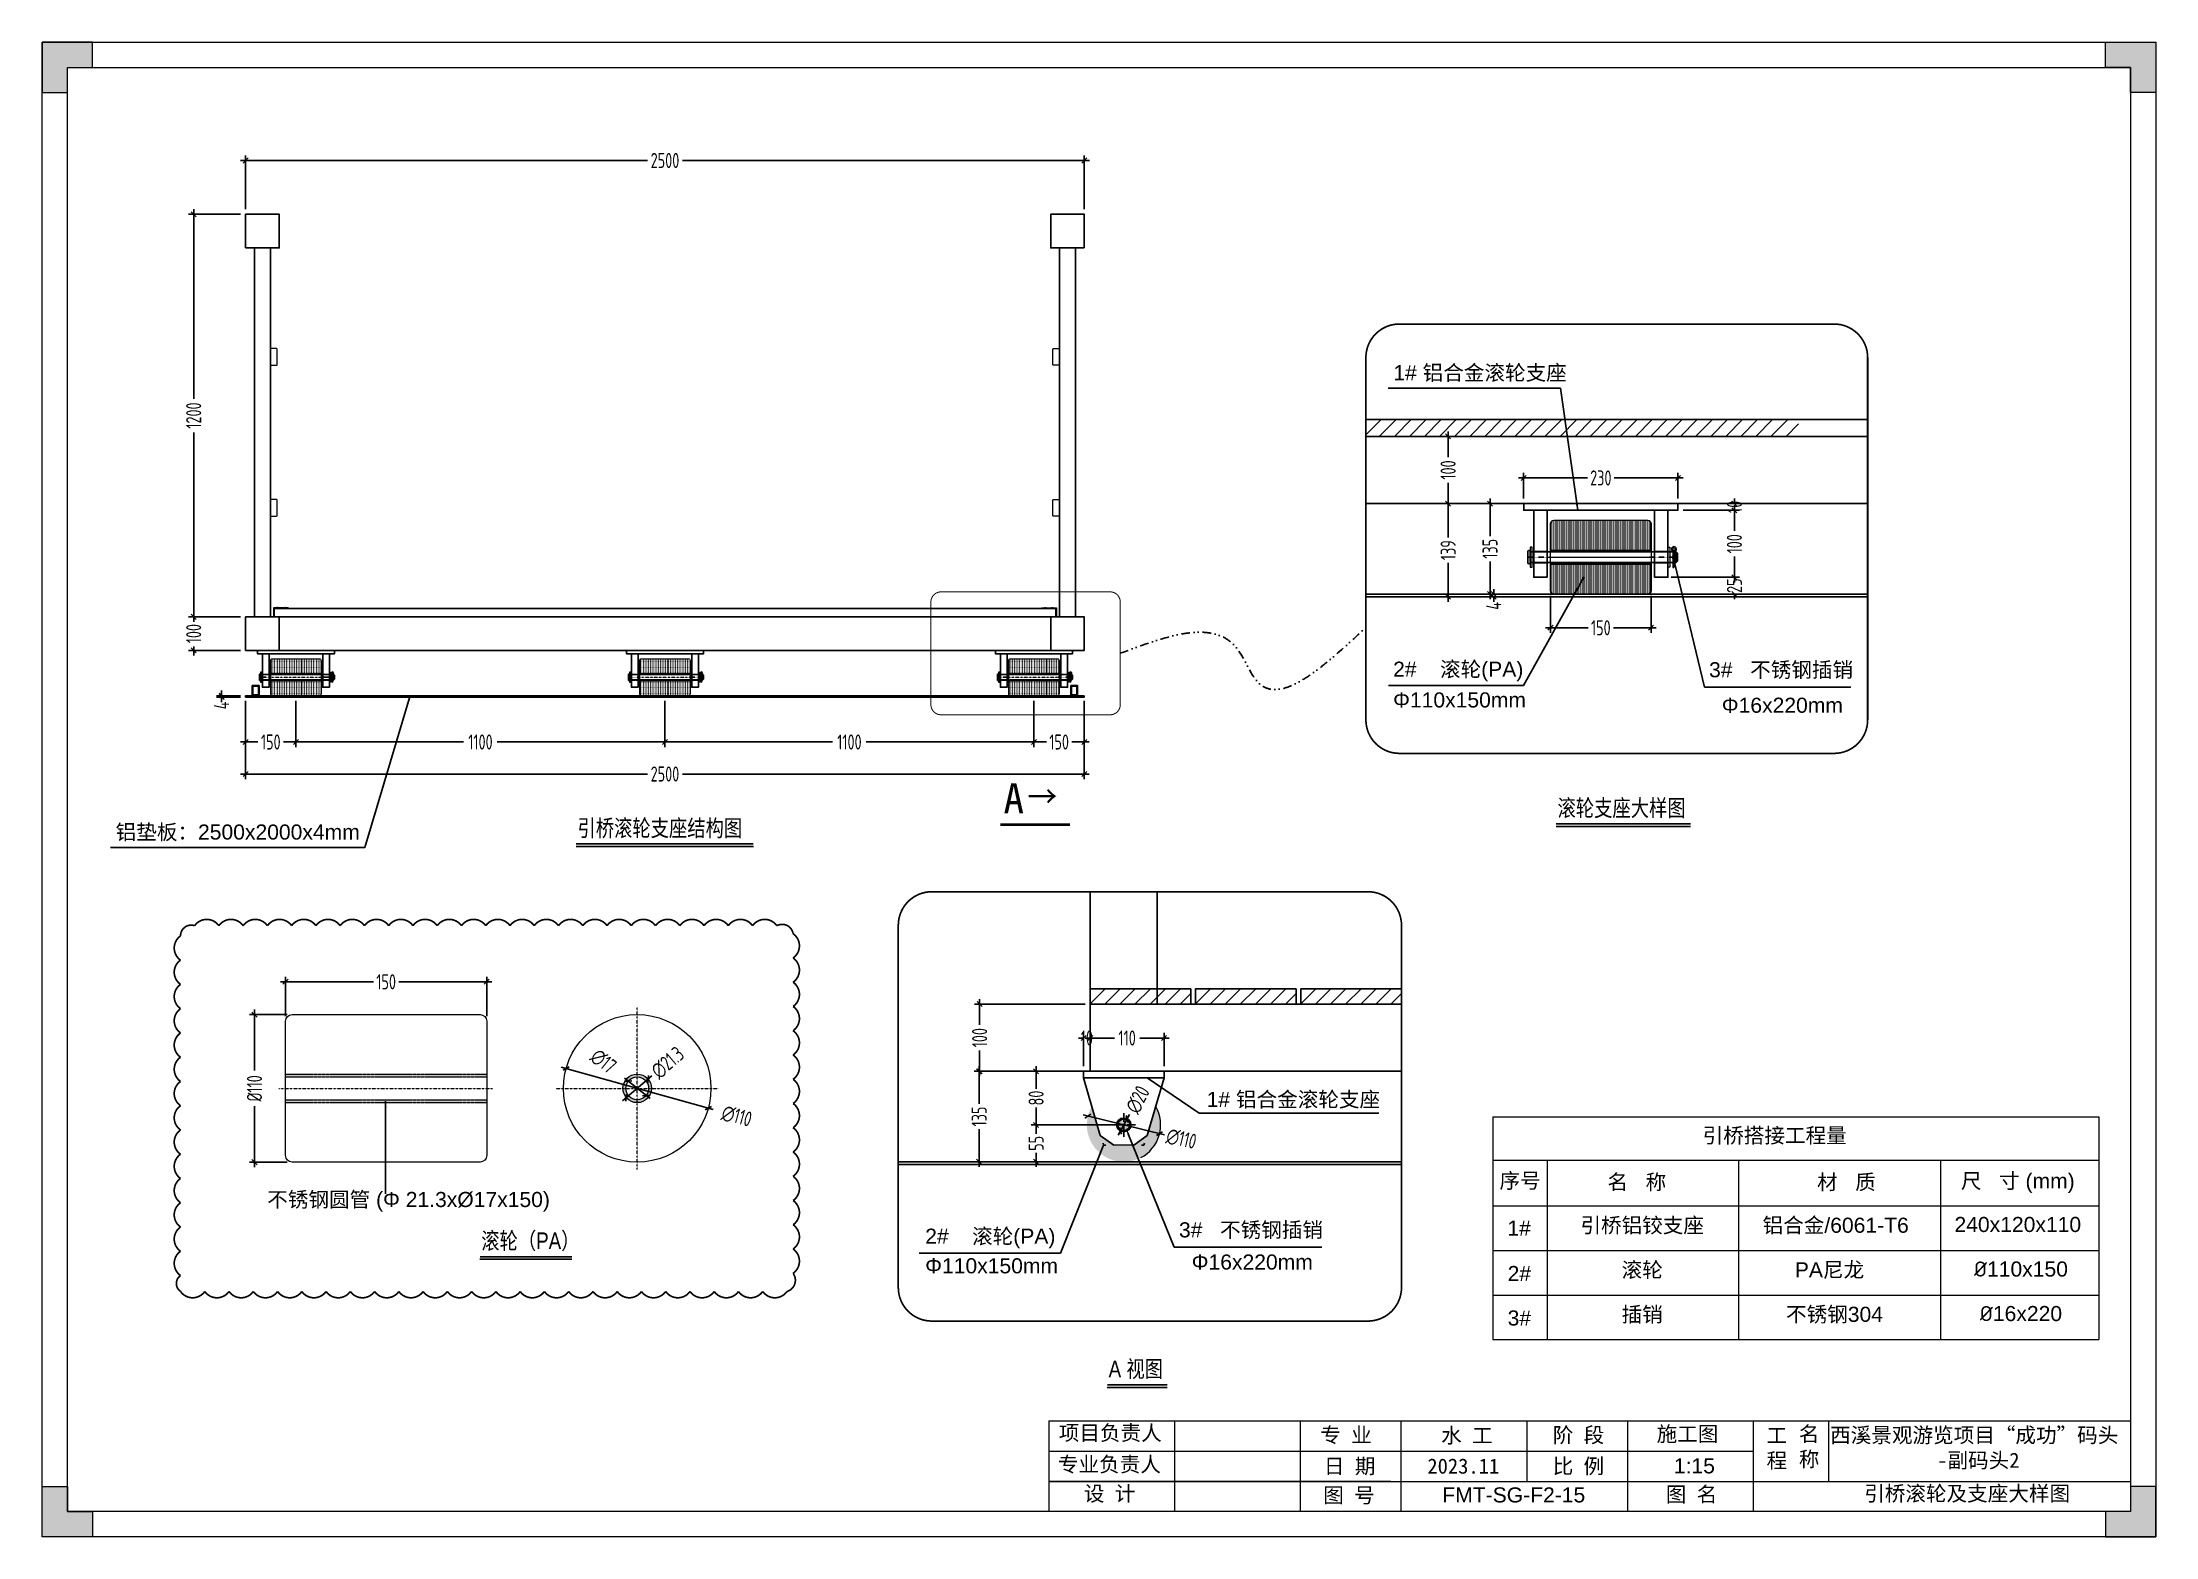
# Model space of a CAD drawing. Header units: millimetres. Extents: x 136606 to 1231039, y 82794 to 127364.
# Drawn here: x 873493 to 879793, y 122467 to 126922 of the extents above; entities that cross this region are included whole.
import ezdxf
from ezdxf import colors
from ezdxf.entities.mleader import LeaderData, LeaderLine
from ezdxf.math import Vec2, Vec3

# ---------------------------------------------------------------- set-up
doc = ezdxf.new("R2010")
doc.units = ezdxf.units.MM
for name, pattern in [('CENTER', [0.6, 0.375, -0.075, 0.075, -0.075]), ('CENTER2', [28.575, 19.05, -3.175, 3.175, -3.175]), ('DASHED2', [0.375, 0.25, -0.125]), ('DIVIDEX2', [63.5, 25.4, -12.7, 0, -12.7, 0, -12.7])]:
    doc.linetypes.add(name, pattern=pattern)
for name, color, linetype in [('BS-Index symbol', 35, 'Continuous'), ('HR-Aluminous', 4, 'Continuous'), ('HR-dimension', 9, 'Continuous'), ('HR-Indentifier', 6, 'Continuous'), ('HR-Longgu', 32, 'Continuous'), ('HR-Zhuliang', 3, 'Continuous'), ('HR-看线', 143, 'Continuous'), ('铝横梁', 220, 'Continuous'), ('铝通', 4, 'Continuous'), ('面板', 44, 'Continuous')]:
    doc.layers.add(name, color=color, linetype=linetype)
for name, color, linetype, lineweight in [('dim', 6, 'Continuous', 13), ('图框', 7, 'Continuous', 13), ('型材', 7, 'Continuous', 15), ('文本', 3, 'Continuous', 13), ('文本 @ 1 (1)', 3, 'Continuous', 13)]:
    doc.layers.add(name, color=color, linetype=linetype, lineweight=lineweight)
doc.styles.add('Arial', font='arial.ttf')
doc.styles.add('hztxt', font='ros1.shx', dxfattribs={"width": 0.8, "bigfont": 'hztxt.shx'})
doc.styles.get("Standard").update_dxf_attribs({"font": 'arial.ttf'})
doc.styles.add('宋体', font='')
doc.styles.add('工程字体', font='arial.ttf', dxfattribs={"width": 0.8})
doc.styles.get('宋体').set_extended_font_data('SimSun')
doc.dimstyles.new('DIM-15', dxfattribs={"dimscale": 15, "dimtxt": 3, "dimasz": 1, "dimexe": 1, "dimexo": 1, "dimgap": 0.5, "dimtad": 0, "dimdec": 1, "dimrnd": 0.0005, "dimzin": 9, "dimdsep": 46, "dimtxsty": 'hztxt', "dimblk": 'OBLIQUE', "dimcen": 0, "dimdle": 1, "dimclrd": 9, "dimclre": 9, "dimclrt": 2, "dimazin": 2, "dimtfac": 1, "dimtdec": 1, "dimtix": 1, "dimtofl": 0, "dimtmove": 2, "dimatfit": 3, "dimfxl": 1, "dimarcsym": 2})
doc.dimstyles.new('HR-BI-DIM5', dxfattribs={"dimscale": 6, "dimtxt": 5, "dimasz": 1, "dimexe": 1, "dimexo": 1.5, "dimgap": 2, "dimtad": 1, "dimdec": 1, "dimdsep": 46, "dimtxsty": 'hztxt', "dimcen": 0, "dimdle": 1, "dimclrd": 256, "dimclre": 256, "dimclrt": 2, "dimadec": 1, "dimazin": 0, "dimtfac": 1, "dimtdec": 1, "dimtix": 1, "dimtmove": 2, "dimatfit": 3, "dimfxl": 1, "dimtfill": 1, "dimtolj": 1, "dimtzin": 0, "dimarcsym": 1})

msp = doc.modelspace()

# ---------------------------------------------------------------- texts
at = {"layer": '图框', "color": 3, "insert": (876518.5565, 124706.7451), "char_height": 65.625, "width": 1477.271835, "attachment_point": 3, "style": '宋体'}
msp.add_mtext('→', dxfattribs=at)
at = {"layer": '文本', "style": 'Arial'}
for s, p in [('1# 铝合金滚轮支座', (877520.1569, 125914.8844)), ('2#    滚轮(PA)', (877519.4502, 125031.0223)), ('3#   不锈钢插销', (878461.3293, 125029.3918)), ('Φ110x150mm', (877519.4502, 124939.4189)), ('Φ16x220mm', (878499.2241, 124923.5511)), ('铝垫板：2500x2000x4mm', (873711.5138, 124545.6176)), ('1# 铝合金滚轮支座', (876963.6916, 123748.5785)), ('不锈钢圆管 (Φ 21.3x%%C17x150)', (874163.331, 123450.2058)), ('铝合金/6061-T6 ', (878620.8167, 123373.4724)), ('2#    滚轮(PA)', (876124.621, 123340.7375)), ('3#   不锈钢插销', (876881.1495, 123359.73)), ('Φ110x150mm', (876124.621, 123252.5754)), ('Φ16x220mm', (876919.0443, 123263.8544)), ('PA尼龙', (878716.9383, 123240.6912)), ('不锈钢304', (878690.6777, 123107.9101))]:
    msp.add_text(s, height=45, dxfattribs=at).set_placement(p)
at = {"layer": '文本', "char_height": 45, "style": 'Arial'}
for s, insert, attachment_point in [('引桥搭接工程量', (878656.8257, 123661.1279), 5), ('序号', (877898.0413, 123526.2271), 5), ('名   称', (878245.9546, 123522.4157), 5), ('材   质', (878870.7047, 123522.4157), 5), ('尺   寸 (mm)', (879381.5471, 123521.4343), 5), ('引桥铝铰支座', (878262.0028, 123393.2804), 5), ('240x120x110', (879381.5471, 123397.9103), 5), ('1#', (877894.9635, 123387.3818), 5), ('滚轮', (878262.0028, 123260.4992), 5), ('2#', (877895.7667, 123251.961), 5), ('{\\fISOCPEUR|b0|i0|c0|p34;%%C}110x150', (879390.9179, 123265.1291), 5), ('3#', (877895.7667, 123119.1799), 5), ('插销', (878262.0028, 123127.7181), 5), ('{\\fISOCPEUR|b0|i0|c0|p34;%%C}16x220', (879390.9179, 123132.348), 5), ('\\P1:15', (878356.3339, 122776.2174), 1), ('\\P引桥滚轮及支座大样图', (878923.7056, 122693.7662), 1)]:
    msp.add_mtext(s, dxfattribs=dict(at, insert=insert, attachment_point=attachment_point))
at = {"layer": '文本', "insert": (877666.1112, 122614.5442), "char_height": 45, "attachment_point": 1, "style": 'Arial'}
msp.add_mtext_dynamic_manual_height_columns('FMT-SG-F2-15', width=120, gutter_width=0, heights=[124.0928], dxfattribs=at)
at = {"layer": '文本 @ 1 (1)', "style": '宋体'}
msp.add_text('A', height=90, dxfattribs=at).set_placement((876358.0387, 124623.7422))

# ---------------------------------------------------------------- blocks, each defined once
blk = doc.blocks.new('A$C0ed95738')
at = {"layer": '图框'}
h = blk.add_hatch(color=256, dxfattribs=at)
h.paths.add_polyline_path([(75, -63.5), (-75, -63.5), (-75, -65.6), (75, -65.6)])
h.paths.add_polyline_path([(75, -44.4), (-75, -44.4), (-75, -46.5), (75, -46.5)])
at = {"layer": '图框', "color": 1, "linetype": 'CENTER', "ltscale": 0.5}
blk.add_line((-79.9, -55), (79.2, -55), dxfattribs=at)
at = {"layer": '图框', "linetype": 'DASHED2', "ltscale": 0.5}
for p, q in [((-75, -44.4), (75, -44.4)), ((-75, -46.5), (75, -46.5)), ((-75, -63.5), (75, -63.5)), ((-75, -65.6), (75, -65.6))]:
    blk.add_line(p, q, dxfattribs=at)
at = {"layer": '图框'}
blk.add_lwpolyline([(-70, 0), (70, 0, -0.414214), (75, -5), (75, -105, -0.414214), (70, -110), (-70, -110, -0.414214), (-75, -105), (-75, -5, -0.414214)], format="xyb", close=True, dxfattribs=at)
blk = doc.blocks.new('A$C3ad6133d')
at = {"color": 7, "linetype": 'Continuous', "lineweight": 15}
for p, q in [((-3.7, 24), (-3.7, -16)), ((-3.7, 24), (0, 24)), ((3.7, 30.4), (0, 30.4)), ((0, -16), (0, 30.4)), ((3.7, -16), (3.7, 30.4))]:
    blk.add_line(p, q, dxfattribs=at)
at = {"color": 8, "linetype": 'Continuous', "lineweight": 15}
for p, q in [((-4.9, -18.6), (-2.4, -21.4)), ((-3.7, -16), (3.7, -16)), ((4.9, -18.6), (2.4, -21.4))]:
    blk.add_line(p, q, dxfattribs=at)
at = {"color": 7, "linetype": 'Continuous', "lineweight": 15}
for centre, radius, start, end in [((0, -24.1), 7.35, 131.31782, 48.68218), ((-7.1, -16), 3.47, 311.31782, 0), ((0, -24.1), 3.67, 131.31782, 48.68218), ((-7.1, -16), 7.14, 311.31782, 0), ((7.1, -16), 7.14, 180, 228.68218), ((7.1, -16), 3.47, 180, 228.68218)]:
    blk.add_arc(centre, radius, start, end, dxfattribs=at)
blk = doc.blocks.new('A$C1a92a842')
h = blk.add_hatch()
h.set_pattern_fill('ACAD_ISO07W100', color=256)
h.paths.add_polyline_path([(150, -60, 0.414214), (140, -50), (-140, -50, 0.414214), (-150, -60), (-150, -138.7), (150, -138.7)])
h.paths.add_polyline_path([(150, -181.3), (-150, -181.3), (-150, -260, 0.414214), (-140, -270), (140, -270, 0.414214), (150, -260)])
at = {"color": 1, "linetype": 'CENTER', "ltscale": 0.16}
for p, q in [((-220, -160), (-150, -160)), ((215, -160), (145, -160))]:
    blk.add_line(p, q, dxfattribs=at)
at = {"color": 4}
for p, q in [((-218, -143.5), (-218, -176.5)), ((-211, -143.5), (-211, -176.5)), ((-211, -144), (225, -144)), ((225, -176), (-211, -176)), ((229, -148), (225, -144)), ((225, -176), (229, -172)), ((229, -148), (229, -172))]:
    blk.add_line(p, q, dxfattribs=at)
at = {"linetype": 'DASHED2'}
for p, q in [((-200, -143), (-160, -143)), ((-200, -177), (-160, -177)), ((200, -143), (160, -143)), ((200, -177), (160, -177))]:
    blk.add_line(p, q, dxfattribs=at)
for points in [[(-230, 0), (230, 0), (230, -20), (-230, -20)], [(-200, -20), (-160, -20), (-160, -220), (-200, -220)], [(160, -20), (200, -20), (200, -220), (160, -220)]]:
    blk.add_lwpolyline(points, close=True)
at = {"color": 4}
blk.add_circle((218, -160), 4.5, dxfattribs=at)
for centre, start, end in [((-214.5, -143.5), 0, 180), ((-214.5, -176.5), 180, 0)]:
    blk.add_arc(centre, 3.5, start, end, dxfattribs=at)
at = {"layer": '图框', "color": 1, "linetype": 'CENTER', "ltscale": 0.1}
for p, q in [((212.5, -160), (223.5, -160)), ((218, -154.5), (218, -165.5))]:
    blk.add_line(p, q, dxfattribs=at)
at = {"layer": '图框', "color": 4}
blk.add_line((225, -144), (225, -176), dxfattribs=at)
for points in [[(-205, -130), (-211, -130), (-211, -190), (-205, -190)], [(200, -130), (206, -130), (206, -190), (200, -190)]]:
    blk.add_lwpolyline(points, close=True, dxfattribs=at)
at = {"layer": 'HR-dimension', "xscale": 2, "yscale": 2, "zscale": 2}
blk.add_blockref('A$C0ed95738', (0, -50), dxfattribs=at)
at = {"layer": 'HR-dimension', "rotation": 180}
blk.add_blockref('A$C3ad6133d', (218, -160), dxfattribs=at)
blk = doc.blocks.new('A$C43d96000')
for p, q in [((60, 0), (-60, 0)), ((-60, 0), (-60, -10)), ((60, -10), (60, 0)), ((-60, -10), (60, -10)), ((-60, -10), (-35, -95.8)), ((60, -10), (35, -95.8)), ((-15, -110), (-35, -95.8)), ((-30.9, -107.4), (-30, -110)), ((-26.5, -110), (-30, -110)), ((35, -95.8), (15, -110)), ((26.5, -110), (30, -110)), ((30.9, -107.4), (30, -110))]:
    blk.add_line(p, q)
at = {"color": 3, "linetype": 'CENTER2'}
for p, q in [((0, -97.6), (0, -62.4)), ((-17.6, -80), (17.6, -80))]:
    blk.add_line(p, q, dxfattribs=at)
blk.add_circle((0, -80), 10)
at = {"layer": '图框'}
blk.add_line((15, -110), (-15, -110), dxfattribs=at)
blk = doc.blocks.new('_Oblique')
at = {"color": 0, "linetype": 'ByBlock', "lineweight": -2}
blk.add_line((-0.5, -0.5), (0.5, 0.5), dxfattribs=at)
blk = doc.blocks.new('*D1020')
at = {"color": 9, "lineweight": -2, "transparency": 16777216}
for p, q in [((877683.5, 125562.4), (877683.5, 125445.9)), ((877883.6, 125547.4), (877668.5, 125547.4)), ((877683.5, 125254.4), (877683.5, 125370.9)), ((877958.6, 125269.4), (877668.5, 125269.4))]:
    blk.add_line(p, q, dxfattribs=at)
at = {"layer": 'Defpoints', "color": 0, "transparency": 16777216}
for p in [(877898.6, 125547.4), (877683.5, 125269.4), (877973.6, 125269.4)]:
    blk.add_point(p, dxfattribs=at)
at = {"color": 9, "lineweight": -2, "transparency": 16777216, "xscale": 15, "yscale": 15, "zscale": 15}
for p, rotation in [((877683.5, 125547.4), 90), ((877683.5, 125269.4), 270)]:
    blk.add_blockref('_Oblique', p, dxfattribs=dict(at, rotation=rotation))
at = {"color": 2, "transparency": 16777216, "insert": (877683.5, 125408.4), "char_height": 45, "attachment_point": 5, "rotation": 90, "style": 'hztxt'}
blk.add_mtext('139', dxfattribs=at)
blk = doc.blocks.new('*D1021')
at = {"color": 9, "lineweight": -2, "transparency": 16777216}
for p, q in [((878035.5, 125277.4), (877804.4, 125277.4)), ((877973.6, 125269.4), (877804.4, 125269.4)), ((877819.4, 125277.4), (877819.4, 125292.4)), ((877819.4, 125269.4), (877819.4, 125254.4))]:
    blk.add_line(p, q, dxfattribs=at)
at = {"layer": 'Defpoints', "color": 0, "transparency": 16777216}
for p in [(877819.4, 125277.4), (877988.6, 125269.4), (878050.5, 125277.4)]:
    blk.add_point(p, dxfattribs=at)
at = {"color": 9, "lineweight": -2, "transparency": 16777216, "xscale": 15, "yscale": 15, "zscale": 15}
for p, rotation in [((877819.4, 125277.4), 270), ((877819.4, 125269.4), 90)]:
    blk.add_blockref('_Oblique', p, dxfattribs=dict(at, rotation=rotation))
at = {"color": 2, "transparency": 16777216, "insert": (877819.4, 125242.4), "char_height": 45, "attachment_point": 5, "rotation": 90, "style": 'hztxt'}
blk.add_mtext('4', dxfattribs=at)
blk = doc.blocks.new('*D1022')
at = {"color": 9, "lineweight": -2, "transparency": 16777216}
for p, q in [((877808.3, 125562.4), (877808.3, 125450.5)), ((877898.6, 125547.4), (877793.3, 125547.4)), ((877808.3, 125262.4), (877808.3, 125374.3)), ((877973.6, 125277.4), (877793.3, 125277.4))]:
    blk.add_line(p, q, dxfattribs=at)
at = {"layer": 'Defpoints', "color": 0, "transparency": 16777216}
for p in [(877808.3, 125547.4), (877913.6, 125547.4), (877988.6, 125277.4)]:
    blk.add_point(p, dxfattribs=at)
at = {"color": 9, "lineweight": -2, "transparency": 16777216, "xscale": 15, "yscale": 15, "zscale": 15}
for p, rotation in [((877808.3, 125547.4), 90), ((877808.3, 125277.4), 270)]:
    blk.add_blockref('_Oblique', p, dxfattribs=dict(at, rotation=rotation))
at = {"color": 2, "transparency": 16777216, "insert": (877808.3, 125412.4), "char_height": 45, "attachment_point": 5, "rotation": 90, "style": 'hztxt'}
blk.add_mtext('135', dxfattribs=at)
blk = doc.blocks.new('*D1023')
at = {"color": 9, "lineweight": -2, "transparency": 16777216}
for p, q in [((877893.6, 125623.7), (878098.7, 125623.7)), ((877908.6, 125562.4), (877908.6, 125638.7)), ((878383.6, 125623.7), (878178.5, 125623.7)), ((878368.6, 125562.4), (878368.6, 125638.7))]:
    blk.add_line(p, q, dxfattribs=at)
at = {"layer": 'Defpoints', "color": 0, "transparency": 16777216}
for p in [(878368.6, 125623.7), (877908.6, 125547.4), (878368.6, 125547.4)]:
    blk.add_point(p, dxfattribs=at)
at = {"color": 9, "lineweight": -2, "transparency": 16777216, "xscale": 15, "yscale": 15, "zscale": 15, "rotation": 180}
blk.add_blockref('_Oblique', (877908.6, 125623.7), dxfattribs=at)
at = {"color": 9, "lineweight": -2, "transparency": 16777216, "xscale": 15, "yscale": 15, "zscale": 15}
blk.add_blockref('_Oblique', (878368.6, 125623.7), dxfattribs=at)
at = {"color": 2, "transparency": 16777216, "insert": (878138.6, 125623.7), "char_height": 45, "attachment_point": 5, "style": 'hztxt'}
blk.add_mtext('230', dxfattribs=at)
blk = doc.blocks.new('*D1024')
at = {"color": 9, "lineweight": -2, "transparency": 16777216}
for p, q in [((877988.6, 125272.4), (877988.6, 125162)), ((878288.6, 125272.4), (878288.6, 125162)), ((877973.6, 125177), (878100.5, 125177)), ((878303.6, 125177), (878176.7, 125177))]:
    blk.add_line(p, q, dxfattribs=at)
at = {"layer": 'Defpoints', "color": 0, "transparency": 16777216}
for p in [(877988.6, 125287.4), (878288.6, 125287.4), (878288.6, 125177)]:
    blk.add_point(p, dxfattribs=at)
at = {"color": 9, "lineweight": -2, "transparency": 16777216, "xscale": 15, "yscale": 15, "zscale": 15, "rotation": 180}
blk.add_blockref('_Oblique', (877988.6, 125177), dxfattribs=at)
at = {"color": 9, "lineweight": -2, "transparency": 16777216, "xscale": 15, "yscale": 15, "zscale": 15}
blk.add_blockref('_Oblique', (878288.6, 125177), dxfattribs=at)
at = {"color": 2, "transparency": 16777216, "insert": (878138.6, 125177), "char_height": 45, "attachment_point": 5, "style": 'hztxt'}
blk.add_mtext('150', dxfattribs=at)
blk = doc.blocks.new('*D1213')
at = {"color": 9, "lineweight": -2, "transparency": 16777216}
for p, q in [((876596.6, 123954.1), (876581.6, 123954.1)), ((876596.6, 123870.1), (876596.6, 123969.1)), ((876616.6, 123870.1), (876616.6, 123969.1)), ((876616.6, 123954.1), (876631.6, 123954.1))]:
    blk.add_line(p, q, dxfattribs=at)
at = {"layer": 'Defpoints', "color": 0, "transparency": 16777216}
for p in [(876616.6, 123954.1), (876596.6, 123855.1), (876616.6, 123855.1)]:
    blk.add_point(p, dxfattribs=at)
at = {"color": 9, "lineweight": -2, "transparency": 16777216, "xscale": 15, "yscale": 15, "zscale": 15}
blk.add_blockref('_Oblique', (876596.6, 123954.1), dxfattribs=at)
at = {"color": 9, "lineweight": -2, "transparency": 16777216, "xscale": 15, "yscale": 15, "zscale": 15, "rotation": 180}
blk.add_blockref('_Oblique', (876616.6, 123954.1), dxfattribs=at)
at = {"color": 2, "transparency": 16777216, "insert": (876606.6, 123954.1), "char_height": 45, "attachment_point": 5, "style": 'hztxt'}
blk.add_mtext('10', dxfattribs=at)
blk = doc.blocks.new('*D1214')
at = {"color": 9, "lineweight": -2, "transparency": 16777216}
for p, q in [((876601.6, 123954.1), (876688.5, 123954.1)), ((876616.6, 123870.1), (876616.6, 123969.1)), ((876851.6, 123954.1), (876764.7, 123954.1)), ((876836.6, 123870.1), (876836.6, 123969.1))]:
    blk.add_line(p, q, dxfattribs=at)
at = {"layer": 'Defpoints', "color": 0, "transparency": 16777216}
for p in [(876836.6, 123954.1), (876616.6, 123855.1), (876836.6, 123855.1)]:
    blk.add_point(p, dxfattribs=at)
at = {"color": 9, "lineweight": -2, "transparency": 16777216, "xscale": 15, "yscale": 15, "zscale": 15, "rotation": 180}
blk.add_blockref('_Oblique', (876616.6, 123954.1), dxfattribs=at)
at = {"color": 9, "lineweight": -2, "transparency": 16777216, "xscale": 15, "yscale": 15, "zscale": 15}
blk.add_blockref('_Oblique', (876836.6, 123954.1), dxfattribs=at)
at = {"color": 2, "transparency": 16777216, "insert": (876726.6, 123954.1), "char_height": 45, "attachment_point": 5, "style": 'hztxt'}
blk.add_mtext('110', dxfattribs=at)
blk = doc.blocks.new('*D1025')
at = {"color": 9, "lineweight": -2, "transparency": 16777216}
for p, q in [((876285.4, 123870.1), (876285.4, 123758.2)), ((876581.6, 123855.1), (876270.4, 123855.1)), ((876285.4, 123570.1), (876285.4, 123682)), ((876586.6, 123585.1), (876270.4, 123585.1))]:
    blk.add_line(p, q, dxfattribs=at)
at = {"layer": 'Defpoints', "color": 0, "transparency": 16777216}
for p in [(876596.6, 123855.1), (876285.4, 123585.1), (876601.6, 123585.1)]:
    blk.add_point(p, dxfattribs=at)
at = {"color": 9, "lineweight": -2, "transparency": 16777216, "xscale": 15, "yscale": 15, "zscale": 15}
for p, rotation in [((876285.4, 123855.1), 90), ((876285.4, 123585.1), 270)]:
    blk.add_blockref('_Oblique', p, dxfattribs=dict(at, rotation=rotation))
at = {"color": 2, "transparency": 16777216, "insert": (876285.4, 123720.1), "char_height": 45, "attachment_point": 5, "rotation": 90, "style": 'hztxt'}
blk.add_mtext('135', dxfattribs=at)
blk = doc.blocks.new('*D1215')
at = {"color": 9, "lineweight": -2, "transparency": 16777216}
for p, q in [((876701.6, 123695.1), (876440.3, 123695.1)), ((876455.3, 123710.1), (876455.3, 123668)), ((876455.3, 123570.1), (876455.3, 123612.2)), ((876586.6, 123585.1), (876440.3, 123585.1))]:
    blk.add_line(p, q, dxfattribs=at)
at = {"layer": 'Defpoints', "color": 0, "transparency": 16777216}
for p in [(876455.3, 123695.1), (876716.6, 123695.1), (876601.6, 123585.1)]:
    blk.add_point(p, dxfattribs=at)
at = {"color": 9, "lineweight": -2, "transparency": 16777216, "xscale": 15, "yscale": 15, "zscale": 15}
for p, rotation in [((876455.3, 123695.1), 90), ((876455.3, 123585.1), 270)]:
    blk.add_blockref('_Oblique', p, dxfattribs=dict(at, rotation=rotation))
at = {"color": 2, "transparency": 16777216, "insert": (876455.3, 123640.1), "char_height": 45, "attachment_point": 5, "rotation": 90, "style": 'hztxt'}
blk.add_mtext('55', dxfattribs=at)
blk = doc.blocks.new('*D1026')
at = {"color": 9, "lineweight": -2, "transparency": 16777216}
for p, q in [((876455.3, 123870.1), (876455.3, 123803)), ((876586.6, 123855.1), (876440.3, 123855.1)), ((876455.3, 123680.1), (876455.3, 123747.2)), ((876721.6, 123695.1), (876440.3, 123695.1))]:
    blk.add_line(p, q, dxfattribs=at)
at = {"layer": 'Defpoints', "color": 0, "transparency": 16777216}
for p in [(876455.3, 123855.1), (876601.6, 123855.1), (876736.6, 123695.1)]:
    blk.add_point(p, dxfattribs=at)
at = {"color": 9, "lineweight": -2, "transparency": 16777216, "xscale": 15, "yscale": 15, "zscale": 15}
for p, rotation in [((876455.3, 123855.1), 90), ((876455.3, 123695.1), 270)]:
    blk.add_blockref('_Oblique', p, dxfattribs=dict(at, rotation=rotation))
at = {"color": 2, "transparency": 16777216, "insert": (876455.3, 123775.1), "char_height": 45, "attachment_point": 5, "rotation": 90, "style": 'hztxt'}
blk.add_mtext('80', dxfattribs=at)
blk = doc.blocks.new('*D1027')
at = {"color": 9, "lineweight": -2, "transparency": 16777216}
for p, q in [((877962.5, 125747.4), (877668.5, 125747.4)), ((877683.5, 125762.4), (877683.5, 125685.5)), ((877683.5, 125532.4), (877683.5, 125609.3)), ((877883.6, 125547.4), (877668.5, 125547.4))]:
    blk.add_line(p, q, dxfattribs=at)
at = {"layer": 'Defpoints', "color": 0, "transparency": 16777216}
for p in [(877683.5, 125747.4), (877977.5, 125747.4), (877898.6, 125547.4)]:
    blk.add_point(p, dxfattribs=at)
at = {"color": 9, "lineweight": -2, "transparency": 16777216, "xscale": 15, "yscale": 15, "zscale": 15}
for p, rotation in [((877683.5, 125747.4), 90), ((877683.5, 125547.4), 270)]:
    blk.add_blockref('_Oblique', p, dxfattribs=dict(at, rotation=rotation))
at = {"color": 2, "transparency": 16777216, "insert": (877683.5, 125647.4), "char_height": 45, "attachment_point": 5, "rotation": 90, "style": 'hztxt'}
blk.add_mtext('100', dxfattribs=at)
blk = doc.blocks.new('*D1028')
at = {"color": 9, "lineweight": -2, "transparency": 16777216}
for p, q in [((878363.6, 125327.4), (878551.9, 125327.4)), ((878536.9, 125327.4), (878536.9, 125342.4)), ((878343.6, 125277.4), (878551.9, 125277.4)), ((878536.9, 125277.4), (878536.9, 125262.4))]:
    blk.add_line(p, q, dxfattribs=at)
at = {"layer": 'Defpoints', "color": 0, "transparency": 16777216}
for p in [(878348.6, 125327.4), (878328.6, 125277.4), (878536.9, 125277.4)]:
    blk.add_point(p, dxfattribs=at)
at = {"color": 9, "lineweight": -2, "transparency": 16777216, "xscale": 15, "yscale": 15, "zscale": 15}
for p, rotation in [((878536.9, 125327.4), 270), ((878536.9, 125277.4), 90)]:
    blk.add_blockref('_Oblique', p, dxfattribs=dict(at, rotation=rotation))
at = {"color": 2, "transparency": 16777216, "insert": (878536.9, 125302.4), "char_height": 45, "attachment_point": 5, "rotation": 90, "style": 'hztxt'}
blk.add_mtext('25', dxfattribs=at)
blk = doc.blocks.new('*D1029')
at = {"color": 9, "lineweight": -2, "transparency": 16777216}
for p, q in [((878383.6, 125527.4), (878551.9, 125527.4)), ((878536.9, 125542.4), (878536.9, 125465.5)), ((878536.9, 125312.4), (878536.9, 125389.3)), ((878348.6, 125327.4), (878551.9, 125327.4))]:
    blk.add_line(p, q, dxfattribs=at)
at = {"layer": 'Defpoints', "color": 0, "transparency": 16777216}
for p in [(878368.6, 125527.4), (878536.9, 125527.4), (878333.6, 125327.4)]:
    blk.add_point(p, dxfattribs=at)
at = {"color": 9, "lineweight": -2, "transparency": 16777216, "xscale": 15, "yscale": 15, "zscale": 15}
for p, rotation in [((878536.9, 125527.4), 90), ((878536.9, 125327.4), 270)]:
    blk.add_blockref('_Oblique', p, dxfattribs=dict(at, rotation=rotation))
at = {"color": 2, "transparency": 16777216, "insert": (878536.9, 125427.4), "char_height": 45, "attachment_point": 5, "rotation": 90, "style": 'hztxt'}
blk.add_mtext('100', dxfattribs=at)
blk = doc.blocks.new('*D1030')
at = {"color": 9, "lineweight": -2, "transparency": 16777216}
for p, q in [((878536.9, 125547.4), (878536.9, 125562.4)), ((878383.6, 125547.4), (878551.9, 125547.4)), ((878383.6, 125527.4), (878551.9, 125527.4)), ((878536.9, 125527.4), (878536.9, 125512.4))]:
    blk.add_line(p, q, dxfattribs=at)
at = {"layer": 'Defpoints', "color": 0, "transparency": 16777216}
for p in [(878368.6, 125547.4), (878368.6, 125527.4), (878536.9, 125547.4)]:
    blk.add_point(p, dxfattribs=at)
at = {"color": 9, "lineweight": -2, "transparency": 16777216, "xscale": 15, "yscale": 15, "zscale": 15}
for p, rotation in [((878536.9, 125547.4), 270), ((878536.9, 125527.4), 90)]:
    blk.add_blockref('_Oblique', p, dxfattribs=dict(at, rotation=rotation))
at = {"color": 2, "transparency": 16777216, "insert": (878536.9, 125537.4), "char_height": 45, "attachment_point": 5, "rotation": 90, "style": 'hztxt'}
blk.add_mtext('10', dxfattribs=at)
blk = doc.blocks.new('*D1216')
at = {"color": 9, "lineweight": -2, "transparency": 16777216}
blk.add_line((876595.1, 123724.7), (876838, 123665.6), dxfattribs=at)
at = {"layer": 'Defpoints', "color": 0, "transparency": 16777216}
for p in [(876609.7, 123721.1), (876823.4, 123669.1)]:
    blk.add_point(p, dxfattribs=at)
at = {"color": 9, "lineweight": -2, "transparency": 16777216, "xscale": 15, "yscale": 15, "zscale": 15}
for p, rotation in [((876609.7, 123721.1), 166.3275993486839), ((876823.4, 123669.1), 346.3275993486839)]:
    blk.add_blockref('_Oblique', p, dxfattribs=dict(at, rotation=rotation))
at = {"color": 2, "transparency": 16777216, "insert": (876888.3, 123653.3), "char_height": 45, "attachment_point": 5, "rotation": 346.3276, "style": 'hztxt'}
blk.add_mtext('∅110', dxfattribs=at)
blk = doc.blocks.new('*U939')
blk.add_line((0, 0), (40.09, 0))
at = {"const_width": 0.5}
blk.add_lwpolyline([(0, 0.75), (40.09, 0.75)], dxfattribs=at)
at = {"style": '工程字体', "width": 0.8}
blk.add_attdef('图名标注', (0.42, 3), '', height=5, dxfattribs=at)
blk = doc.blocks.new('*U940')
blk.add_line((0, 0), (17.89, 0))
at = {"const_width": 0.5}
blk.add_lwpolyline([(0, 0.75), (17.89, 0.75)], dxfattribs=at)
at = {"style": '工程字体', "width": 0.8}
blk.add_attdef('图名标注', (0.42, 3), '', height=5, dxfattribs=at)
blk = doc.blocks.new('*U941')
blk.add_line((0, 0), (27.44, 0))
at = {"const_width": 0.5}
blk.add_lwpolyline([(0, 0.75), (27.44, 0.75)], dxfattribs=at)
at = {"style": '工程字体', "width": 0.8}
blk.add_attdef('图名标注', (0.42, 3), '', height=5, dxfattribs=at)
blk = doc.blocks.new('*D1031')
at = {"color": 9, "lineweight": -2, "transparency": 16777216}
for p, q in [((874202.8, 124121.6), (874479.7, 124121.6)), ((874217.8, 124019), (874217.8, 124136.6)), ((874832.8, 124121.6), (874555.9, 124121.6)), ((874817.8, 124019), (874817.8, 124136.6))]:
    blk.add_line(p, q, dxfattribs=at)
at = {"layer": 'Defpoints', "color": 0, "transparency": 16777216}
for p in [(874817.8, 124121.6), (874217.8, 124004, 0), (874817.8, 124004, 0)]:
    blk.add_point(p, dxfattribs=at)
at = {"color": 9, "lineweight": -2, "transparency": 16777216, "xscale": 15, "yscale": 15, "zscale": 15, "rotation": 180}
blk.add_blockref('_Oblique', (874217.8, 124121.6), dxfattribs=at)
at = {"color": 9, "lineweight": -2, "transparency": 16777216, "xscale": 15, "yscale": 15, "zscale": 15}
blk.add_blockref('_Oblique', (874817.8, 124121.6), dxfattribs=at)
at = {"color": 2, "transparency": 16777216, "insert": (874517.8, 124121.6), "char_height": 45, "attachment_point": 5, "style": 'hztxt'}
blk.add_mtext('150', dxfattribs=at)
blk = doc.blocks.new('*D1032')
at = {"color": 9, "lineweight": -2, "transparency": 16777216}
for p, q in [((874222.8, 124024), (874110.4, 124024)), ((874125.4, 124039), (874125.4, 123857.1)), ((874125.4, 123569), (874125.4, 123750.9)), ((874222.8, 123584), (874110.4, 123584))]:
    blk.add_line(p, q, dxfattribs=at)
at = {"layer": 'Defpoints', "color": 0, "transparency": 16777216}
for p in [(874237.8, 124024, 0), (874125.4, 123584), (874237.8, 123584, 0)]:
    blk.add_point(p, dxfattribs=at)
at = {"color": 9, "lineweight": -2, "transparency": 16777216, "xscale": 15, "yscale": 15, "zscale": 15}
for p, rotation in [((874125.4, 124024), 90), ((874125.4, 123584), 270)]:
    blk.add_blockref('_Oblique', p, dxfattribs=dict(at, rotation=rotation))
at = {"color": 2, "transparency": 16777216, "insert": (874125.4, 123804), "char_height": 45, "attachment_point": 5, "rotation": 90, "style": 'hztxt'}
blk.add_mtext('%%C110', dxfattribs=at)
blk = doc.blocks.new('*D1217')
at = {"color": 9, "lineweight": -2, "transparency": 16777216}
blk.add_line((875039.9, 123867.4), (875492.5, 123740.6), dxfattribs=at)
at = {"layer": 'Defpoints', "color": 0, "transparency": 16777216}
for p in [(875054.3, 123863.3), (875478, 123744.7)]:
    blk.add_point(p, dxfattribs=at)
at = {"color": 9, "lineweight": -2, "transparency": 16777216, "xscale": 15, "yscale": 15, "zscale": 15}
for p, rotation in [((875054.3, 123863.3), 164.353620166575), ((875478, 123744.7), 344.3536201665749)]:
    blk.add_blockref('_Oblique', p, dxfattribs=dict(at, rotation=rotation))
at = {"color": 2, "transparency": 16777216, "insert": (875562.8, 123720.9), "char_height": 45, "attachment_point": 5, "rotation": 344.35362, "style": 'hztxt'}
blk.add_mtext('∅110', dxfattribs=at)
blk = doc.blocks.new('*D1218')
at = {"color": 9, "lineweight": -2, "transparency": 16777216}
blk.add_line((875222.1, 123766.9), (875310.2, 123841.1), dxfattribs=at)
at = {"layer": 'Defpoints', "color": 0, "transparency": 16777216}
for p in [(875298.8, 123831.4), (875233.6, 123776.6)]:
    blk.add_point(p, dxfattribs=at)
at = {"color": 9, "lineweight": -2, "transparency": 16777216, "xscale": 15, "yscale": 15, "zscale": 15}
for p, rotation in [((875298.8, 123831.4), 40.08886874889927), ((875233.6, 123776.6), 220.0888687488993)]:
    blk.add_blockref('_Oblique', p, dxfattribs=dict(at, rotation=rotation))
at = {"color": 2, "transparency": 16777216, "insert": (875357.1, 123880.6), "char_height": 45, "attachment_point": 5, "rotation": 40.08887, "style": 'hztxt'}
blk.add_mtext('∅21.3', dxfattribs=at)
blk = doc.blocks.new('*D1219')
at = {"color": 9, "lineweight": -2, "transparency": 16777216}
blk.add_line((875304.4, 123773.4), (875227.9, 123834.6), dxfattribs=at)
at = {"layer": 'Defpoints', "color": 0, "transparency": 16777216}
for p in [(875239.6, 123825.2), (875292.7, 123782.8)]:
    blk.add_point(p, dxfattribs=at)
at = {"color": 9, "lineweight": -2, "transparency": 16777216, "xscale": 15, "yscale": 15, "zscale": 15}
for p, rotation in [((875239.6, 123825.2), 141.3305721543811), ((875292.7, 123782.8), 321.3305721543811)]:
    blk.add_blockref('_Oblique', p, dxfattribs=dict(at, rotation=rotation))
at = {"color": 2, "transparency": 16777216, "insert": (875165.3, 123884.7), "char_height": 45, "attachment_point": 5, "rotation": 321.33057, "style": 'hztxt'}
blk.add_mtext('∅17', dxfattribs=at)
blk = doc.blocks.new('*D1033')
at = {"color": 9, "lineweight": -2, "transparency": 16777216}
blk.add_line((876699.5, 123664.5), (876733.6, 123725.7), dxfattribs=at)
at = {"layer": 'Defpoints', "color": 0, "transparency": 16777216}
for p in [(876706.8, 123677.6), (876726.3, 123712.6)]:
    blk.add_point(p, dxfattribs=at)
at = {"color": 9, "lineweight": -2, "transparency": 16777216, "xscale": 15, "yscale": 15, "zscale": 15}
for p, rotation in [((876706.8, 123677.6), 240.8639460881952), ((876726.3, 123712.6), 60.86394608819514)]:
    blk.add_blockref('_Oblique', p, dxfattribs=dict(at, rotation=rotation))
at = {"color": 2, "transparency": 16777216, "insert": (876758.5, 123770.3), "char_height": 45, "attachment_point": 5, "rotation": 60.86395, "style": 'hztxt'}
blk.add_mtext('∅20', dxfattribs=at)
blk = doc.blocks.new('*D1222')
at = {"color": 9, "lineweight": -2, "transparency": 16777216}
for p, q in [((876601.6, 124055.1), (876271.8, 124055.1)), ((876286.8, 124070.1), (876286.8, 123993.2)), ((876286.8, 123840.1), (876286.8, 123917)), ((876601.6, 123855.1), (876271.8, 123855.1))]:
    blk.add_line(p, q, dxfattribs=at)
at = {"layer": 'Defpoints', "color": 0, "transparency": 16777216}
for p in [(876616.6, 124055.1), (876286.8, 123855.1), (876616.6, 123855.1)]:
    blk.add_point(p, dxfattribs=at)
at = {"color": 9, "lineweight": -2, "transparency": 16777216, "xscale": 15, "yscale": 15, "zscale": 15}
for p, rotation in [((876286.8, 124055.1), 90), ((876286.8, 123855.1), 270)]:
    blk.add_blockref('_Oblique', p, dxfattribs=dict(at, rotation=rotation))
at = {"color": 2, "transparency": 16777216, "insert": (876286.8, 123955.1), "char_height": 45, "attachment_point": 5, "rotation": 90, "style": 'hztxt'}
blk.add_mtext('100', dxfattribs=at)
blk = doc.blocks.new('*U938')
blk.add_line((0, 0), (52.88, 0))
at = {"const_width": 0.5}
blk.add_lwpolyline([(0, 0.75), (52.88, 0.75)], dxfattribs=at)
at = {"style": '工程字体', "width": 0.8}
blk.add_attdef('图名标注', (0.42, 3), '', height=5, dxfattribs=at)
blk = doc.blocks.new('*D1087')
at = {"color": 9, "lineweight": -2, "transparency": 16777216}
for p, q in [((874248.9, 124959.6), (874248.9, 124821.5)), ((875348.9, 124956.6), (875348.9, 124821.5)), ((874233.9, 124836.5), (874748.8, 124836.5)), ((875363.9, 124836.5), (874849, 124836.5))]:
    blk.add_line(p, q, dxfattribs=at)
at = {"layer": 'Defpoints', "color": 0, "transparency": 16777216}
for p in [(874248.9, 124974.6), (875348.9, 124971.6), (875348.9, 124836.5)]:
    blk.add_point(p, dxfattribs=at)
at = {"color": 9, "lineweight": -2, "transparency": 16777216, "xscale": 15, "yscale": 15, "zscale": 15, "rotation": 180}
blk.add_blockref('_Oblique', (874248.9, 124836.5), dxfattribs=at)
at = {"color": 9, "lineweight": -2, "transparency": 16777216, "xscale": 15, "yscale": 15, "zscale": 15}
blk.add_blockref('_Oblique', (875348.9, 124836.5), dxfattribs=at)
at = {"color": 2, "transparency": 16777216, "insert": (874798.9, 124836.5), "char_height": 45, "attachment_point": 5, "style": 'hztxt'}
blk.add_mtext('1100', dxfattribs=at)
blk = doc.blocks.new('*D1088')
at = {"color": 9, "lineweight": -2, "transparency": 16777216}
for p, q in [((876448.9, 124959.6), (876448.9, 124821.5)), ((876598.9, 124959.6), (876598.9, 124821.5)), ((876433.9, 124836.5), (876485.8, 124836.5)), ((876613.9, 124836.5), (876562, 124836.5))]:
    blk.add_line(p, q, dxfattribs=at)
at = {"layer": 'Defpoints', "color": 0, "transparency": 16777216}
for p in [(876448.9, 124974.6), (876598.9, 124974.6), (876598.9, 124836.5)]:
    blk.add_point(p, dxfattribs=at)
at = {"color": 9, "lineweight": -2, "transparency": 16777216, "xscale": 15, "yscale": 15, "zscale": 15, "rotation": 180}
blk.add_blockref('_Oblique', (876448.9, 124836.5), dxfattribs=at)
at = {"color": 9, "lineweight": -2, "transparency": 16777216, "xscale": 15, "yscale": 15, "zscale": 15}
blk.add_blockref('_Oblique', (876598.9, 124836.5), dxfattribs=at)
at = {"color": 2, "transparency": 16777216, "insert": (876523.9, 124836.5), "char_height": 45, "attachment_point": 5, "style": 'hztxt'}
blk.add_mtext('150', dxfattribs=at)
blk = doc.blocks.new('*D1089')
at = {"color": 9, "lineweight": -2, "transparency": 16777216}
for p, q in [((874098.9, 124959.6), (874098.9, 124821.5)), ((874248.9, 124959.6), (874248.9, 124821.5)), ((874083.9, 124836.5), (874135.8, 124836.5)), ((874263.9, 124836.5), (874212, 124836.5))]:
    blk.add_line(p, q, dxfattribs=at)
at = {"layer": 'Defpoints', "color": 0, "transparency": 16777216}
for p in [(874098.9, 124974.6), (874248.9, 124974.6), (874098.9, 124836.5)]:
    blk.add_point(p, dxfattribs=at)
at = {"color": 9, "lineweight": -2, "transparency": 16777216, "xscale": 15, "yscale": 15, "zscale": 15, "rotation": 180}
blk.add_blockref('_Oblique', (874098.9, 124836.5), dxfattribs=at)
at = {"color": 9, "lineweight": -2, "transparency": 16777216, "xscale": 15, "yscale": 15, "zscale": 15}
blk.add_blockref('_Oblique', (874248.9, 124836.5), dxfattribs=at)
at = {"color": 2, "transparency": 16777216, "insert": (874173.9, 124836.5), "char_height": 45, "attachment_point": 5, "style": 'hztxt'}
blk.add_mtext('150', dxfattribs=at)
blk = doc.blocks.new('*D1090')
at = {"color": 9, "lineweight": -2, "transparency": 16777216}
for p, q in [((874098.9, 124959.6), (874098.9, 124726.1)), ((876598.9, 124959.6), (876598.9, 124726.1)), ((874083.9, 124741.1), (875297, 124741.1)), ((876613.9, 124741.1), (875400.8, 124741.1))]:
    blk.add_line(p, q, dxfattribs=at)
at = {"layer": 'Defpoints', "color": 0, "transparency": 16777216}
for p in [(874098.9, 124974.6, 0), (876598.9, 124974.6, 0), (874098.9, 124741.1)]:
    blk.add_point(p, dxfattribs=at)
at = {"color": 9, "lineweight": -2, "transparency": 16777216, "xscale": 15, "yscale": 15, "zscale": 15, "rotation": 180}
blk.add_blockref('_Oblique', (874098.9, 124741.1), dxfattribs=at)
at = {"color": 9, "lineweight": -2, "transparency": 16777216, "xscale": 15, "yscale": 15, "zscale": 15}
blk.add_blockref('_Oblique', (876598.9, 124741.1), dxfattribs=at)
at = {"color": 2, "transparency": 16777216, "insert": (875348.9, 124741.1), "char_height": 45, "attachment_point": 5, "style": 'hztxt'}
blk.add_mtext('2500', dxfattribs=at)
blk = doc.blocks.new('GW-TK')
at = {"layer": '图框', "linetype": 'Continuous', "lineweight": 0}
h = blk.add_hatch(color=256, dxfattribs=at)
h.dxf.hatch_style = 1
h.paths.add_polyline_path([(927183.55, 464715.01), (927183.55, 464705.01), (927188.55, 464705.01), (927188.55, 464710.01), (927193.56, 464710.01), (927193.56, 464715.01)])
h = blk.add_hatch(color=256, dxfattribs=at)
h.dxf.hatch_style = 1
h.paths.add_polyline_path([(927593.55, 464715.01), (927593.55, 464710.01), (927598.55, 464710.01), (927598.55, 464705.01), (927603.55, 464705.01), (927603.55, 464715.01)])
h = blk.add_hatch(color=256, dxfattribs=at)
h.dxf.hatch_style = 1
h.paths.add_polyline_path([(927193.56, 464418.01), (927193.56, 464423.01), (927188.55, 464423.01), (927188.55, 464428.01), (927183.55, 464428.01), (927183.55, 464418.01)])
h = blk.add_hatch(color=256, dxfattribs=at)
h.dxf.hatch_style = 1
h.paths.add_polyline_path([(927603.55, 464418.01), (927603.55, 464428.01), (927598.55, 464428.01), (927598.55, 464423.01), (927593.55, 464423.01), (927593.55, 464418.01)])
at = {"layer": '图框', "linetype": 'Continuous'}
for p, q in [((927383.55, 464441.02), (927383.55, 464423.01)), ((927408.55, 464441.02), (927408.55, 464423.01)), ((927433.55, 464441.02), (927433.55, 464423.01)), ((927453.55, 464441.02), (927453.55, 464423.01)), ((927478.55, 464441.02), (927478.55, 464429.01)), ((927498.55, 464441.02), (927498.55, 464423.01)), ((927523.55, 464441.02), (927523.55, 464423.01)), ((927538.55, 464441.02), (927538.55, 464429.01)), ((927383.55, 464435.01), (927523.55, 464435.01)), ((927451.56, 464429.01), (927383.55, 464429.01)), ((927383.55, 464429.01), (927598.55, 464429.01))]:
    blk.add_line(p, q, dxfattribs=at)
at = {"layer": '图框', "linetype": 'Continuous', "lineweight": 0}
for points in [[(927188.55, 464705.01), (927188.55, 464710.01), (927193.56, 464710.01), (927193.56, 464715.01), (927183.55, 464715.01), (927183.55, 464705.01)], [(927598.55, 464705.01), (927598.55, 464710.01), (927593.55, 464710.01), (927593.55, 464715.01), (927603.55, 464715.01), (927603.55, 464705.01)], [(927188.55, 464428.01), (927188.55, 464423.01), (927193.56, 464423.01), (927193.56, 464418.01), (927183.55, 464418.01), (927183.55, 464428.01)], [(927598.55, 464428.01), (927598.55, 464423.01), (927593.55, 464423.01), (927593.55, 464418.01), (927603.55, 464418.01), (927603.55, 464428.01)]]:
    blk.add_lwpolyline(points, close=True, dxfattribs=at)
at = {"layer": '图框'}
for points in [[(927183.55, 464715.01), (927603.55, 464715.01), (927603.55, 464418.01), (927183.55, 464418.01)], [(927188.55, 464710.01), (927598.55, 464710.01), (927598.55, 464423.01), (927188.55, 464423.01)]]:
    blk.add_lwpolyline(points, close=True, dxfattribs=at)
at = {"layer": '图框', "linetype": 'Continuous'}
blk.add_lwpolyline([(927383.55, 464441.02), (927598.55, 464441.02)], dxfattribs=at)
at = {"layer": '图框', "linetype": 'Continuous', "char_height": 3, "attachment_point": 1}
for s, width, heights, insert in [('{\\fSimSun|b0|i0|c134|p2;项目负责人}', 26.0225, [0], (927385.56, 464440.15)), ('{\\fSimSun|b0|i0|c134|p2;专 业}', 12.8345, [0], (927437.53, 464439.73)), ('{\\fSimSun|b0|i0|c134|p2;阶 段}', 17.4775, [0], (927483.73, 464439.73)), ('{\\fSimSun|b0|i0|c134|p2;工 程}', 5.2119, [0], (927526.21, 464439.66)), ('{\\fSimSun|b0|i0|c134|p2;名 称}', 5.2119, [0], (927532.62, 464439.93)), ('{\\fSimSun|b0|i0|c134|p2;专业负责人}', 24.6361, [2.04], (927385.39, 464433.9)), ('{\\fSimSun|b0|i0|c134|p2;日 期}', 11.224, [0], (927438.25, 464433.55)), ('{\\fSimSun|b0|i0|c134|p2;比 例}', 10.9146, [0], (927483.71, 464433.55)), ('{\\fSimSun|b0|i0|c134|p2;设 计}', 16.2353, [0], (927390.55, 464428.09)), ('{\\fSimSun|b0|i0|c134|p2;图 号}', 23.6261, [0], (927438.11, 464427.75)), ('{\\fSimSun|b0|i0|c134|p2;图 名}', 12.066, [0], (927506.19, 464427.94))]:
    blk.add_mtext_dynamic_manual_height_columns(s, width=width, gutter_width=17.5, heights=heights, dxfattribs=dict(at, insert=insert))
at = {"layer": '图框', "color": 3, "linetype": 'Continuous', "char_height": 3, "attachment_point": 1}
for s, width, insert in [('{\\fSimSun|b0|i0|c134|p2;水 工}', 11.224, (927461.55, 464439.63)), ('\\pt9;{\\fSimSun|b0|i0|c134|p2;施工图}', 18.6303, (927504.36, 464439.94)), ('\\pi0.39911,t9.39911;{\\fSimSun|b0|i0|c134|p2;西溪景观游览项目“成功”码头\\P\\pi21.67411,t30.67411;-副码头2}', 60.0149, (927538.45, 464439.71)), ('{\\fSimSun|b0|i0|c134|p2;2023.11}', 11.224, (927458.8, 464433.55))]:
    blk.add_mtext_dynamic_manual_height_columns(s, width=width, gutter_width=17.5, heights=[0], dxfattribs=dict(at, insert=insert))
blk = doc.blocks.new('Fushou')
at = {"layer": '型材'}
blk.add_lwpolyline([(320873, 174507, 0.414214), (320878, 174512), (320878, 174602, 0.414214), (320873, 174607), (320843, 174607, 0.414214), (320838, 174602), (320838, 174512, 0.414214), (320843, 174507)], format="xyb", close=True, dxfattribs=at)
at = {"layer": '型材', "elevation": 0}
blk.add_lwpolyline([(320873, 173607, 0.414214), (320878, 173612), (320878, 173702, 0.414214), (320873, 173707), (320843, 173707, 0.414214), (320838, 173702), (320838, 173612, 0.414214), (320843, 173607)], format="xyb", close=True, dxfattribs=at)
at = {"layer": '铝横梁', "color": 6}
blk.add_lwpolyline([(320742, 175207), (320838, 175207), (320838, 173007), (320742, 173007)], close=True, dxfattribs=at)
at = {"layer": '铝通'}
for points in [[(320690, 175207), (320690, 175407), (320890, 175407), (320890, 175207), (320690, 175207)], [(320690, 172807), (320690, 173007), (320890, 173007), (320890, 172807), (320690, 172807)]]:
    blk.add_lwpolyline(points, dxfattribs=at)
blk = doc.blocks.new('*D1295')
at = {"color": 9, "lineweight": -2, "transparency": 16777216}
for p, q in [((874084, 126570), (875297.1, 126570)), ((874099, 126424.6), (874099, 126585)), ((876614, 126570), (875400.9, 126570)), ((876599, 126424.6), (876599, 126585))]:
    blk.add_line(p, q, dxfattribs=at)
at = {"layer": 'Defpoints', "color": 0, "transparency": 16777216}
for p in [(874099, 126570), (874099, 126409.6, 0), (876599, 126409.6, 0)]:
    blk.add_point(p, dxfattribs=at)
at = {"color": 9, "lineweight": -2, "transparency": 16777216, "xscale": 15, "yscale": 15, "zscale": 15, "rotation": 180}
blk.add_blockref('_Oblique', (874099, 126570), dxfattribs=at)
at = {"color": 9, "lineweight": -2, "transparency": 16777216, "xscale": 15, "yscale": 15, "zscale": 15}
blk.add_blockref('_Oblique', (876599, 126570), dxfattribs=at)
at = {"color": 2, "transparency": 16777216, "insert": (875349, 126570), "char_height": 45, "attachment_point": 5, "style": 'hztxt'}
blk.add_mtext('2500', dxfattribs=at)
blk = doc.blocks.new('*D1161')
at = {"color": 9, "lineweight": -2, "transparency": 16777216}
for p, q in [((874084, 126409.6), (873929.1, 126409.6)), ((873944.1, 126424.6), (873944.1, 125859.7)), ((873944.1, 125194.6), (873944.1, 125759.5)), ((874084, 125209.6), (873929.1, 125209.6))]:
    blk.add_line(p, q, dxfattribs=at)
at = {"layer": 'Defpoints', "color": 0, "transparency": 16777216}
for p in [(874099, 126409.6, 0), (873944.1, 125209.6), (874099, 125209.6, 0)]:
    blk.add_point(p, dxfattribs=at)
at = {"color": 9, "lineweight": -2, "transparency": 16777216, "xscale": 15, "yscale": 15, "zscale": 15}
for p, rotation in [((873944.1, 126409.6), 90), ((873944.1, 125209.6), 270)]:
    blk.add_blockref('_Oblique', p, dxfattribs=dict(at, rotation=rotation))
at = {"color": 2, "transparency": 16777216, "insert": (873944.1, 125809.6), "char_height": 45, "attachment_point": 5, "rotation": 90, "style": 'hztxt'}
blk.add_mtext('1200', dxfattribs=at)
blk = doc.blocks.new('*D1296')
at = {"color": 9, "lineweight": -2, "transparency": 16777216}
for p, q in [((874084, 125209.6), (873929.1, 125209.6)), ((873944.1, 125224.6), (873944.1, 125197.7)), ((873944.1, 125094.6), (873944.1, 125121.5)), ((874084, 125109.6), (873929.1, 125109.6))]:
    blk.add_line(p, q, dxfattribs=at)
at = {"layer": 'Defpoints', "color": 0, "transparency": 16777216}
for p in [(874099, 125209.6, 0), (873944.1, 125109.6), (874099, 125109.6, 0)]:
    blk.add_point(p, dxfattribs=at)
at = {"color": 9, "lineweight": -2, "transparency": 16777216, "xscale": 15, "yscale": 15, "zscale": 15}
for p, rotation in [((873944.1, 125209.6), 90), ((873944.1, 125109.6), 270)]:
    blk.add_blockref('_Oblique', p, dxfattribs=dict(at, rotation=rotation))
at = {"color": 2, "transparency": 16777216, "insert": (873944.1, 125159.6), "char_height": 45, "attachment_point": 5, "rotation": 90, "style": 'hztxt'}
blk.add_mtext('100', dxfattribs=at)
blk = doc.blocks.new('*U967')
at = {"layer": 'HR-Indentifier', "xscale": 0.5, "yscale": 0.5, "zscale": 0.5}
blk.add_blockref('A$C1a92a842', (0, 67.5), dxfattribs=at)
blk = doc.blocks.new('*U968')
at = {"color": 0, "linetype": 'ByBlock', "lineweight": -2, "transparency": 16777216}
for p in [(0, 0), (1100, 0), (2200, 0)]:
    blk.add_blockref('*U967', p, dxfattribs=at)
blk = doc.blocks.new('*D1163')
at = {"color": 9, "lineweight": -2, "transparency": 16777216}
for p, q in [((875348.8, 124959.6), (875348.8, 124821.5)), ((876448.8, 124959.6), (876448.8, 124821.5)), ((875333.8, 124836.5), (875848.7, 124836.5)), ((876463.8, 124836.5), (875948.9, 124836.5))]:
    blk.add_line(p, q, dxfattribs=at)
at = {"layer": 'Defpoints', "color": 0, "transparency": 16777216}
for p in [(875348.8, 124974.6, 0), (876448.8, 124974.6, 0), (876448.8, 124836.5)]:
    blk.add_point(p, dxfattribs=at)
at = {"color": 9, "lineweight": -2, "transparency": 16777216, "xscale": 15, "yscale": 15, "zscale": 15, "rotation": 180}
blk.add_blockref('_Oblique', (875348.8, 124836.5), dxfattribs=at)
at = {"color": 9, "lineweight": -2, "transparency": 16777216, "xscale": 15, "yscale": 15, "zscale": 15}
blk.add_blockref('_Oblique', (876448.8, 124836.5), dxfattribs=at)
at = {"color": 2, "transparency": 16777216, "insert": (875898.8, 124836.5), "char_height": 45, "attachment_point": 5, "style": 'hztxt'}
blk.add_mtext('1100', dxfattribs=at)
blk = doc.blocks.new('*D1165')
at = {"color": 9, "lineweight": -2, "transparency": 16777216}
for p, q in [((874084, 124974.6), (874012.1, 124974.6)), ((874084, 124970.6), (874012.1, 124970.6)), ((874027.1, 124974.6), (874027.1, 124989.6)), ((874027.1, 124970.6), (874027.1, 124955.6))]:
    blk.add_line(p, q, dxfattribs=at)
at = {"layer": 'Defpoints', "color": 0, "transparency": 16777216}
for p in [(874027.1, 124970.6), (874099, 124974.6, 0), (874099, 124970.6, 0)]:
    blk.add_point(p, dxfattribs=at)
at = {"color": 9, "lineweight": -2, "transparency": 16777216, "xscale": 15, "yscale": 15, "zscale": 15}
for p, rotation in [((874027.1, 124974.6), 270), ((874027.1, 124970.6), 90)]:
    blk.add_blockref('_Oblique', p, dxfattribs=dict(at, rotation=rotation))
at = {"color": 2, "transparency": 16777216, "insert": (874027.1, 124945.5), "char_height": 45, "attachment_point": 5, "rotation": 90, "style": 'hztxt'}
blk.add_mtext('4', dxfattribs=at)
blk = doc.blocks.new('*U969')
for points in [[(-1230.1, -13), (-1230.1, 17), (-1210.1, 17), (-1210.1, -13), (-1230.1, -13)], [(1229.9, -13), (1229.9, 17), (1209.9, 17), (1209.9, -13), (1229.9, -13)]]:
    blk.add_lwpolyline(points)
for points in [[(-1228.1, -11), (-1228.1, 15), (-1212.1, 15), (-1212.1, -11)], [(1227.9, -11), (1227.9, 15), (1211.9, 15), (1211.9, -11)]]:
    blk.add_lwpolyline(points, close=True)
at = {"layer": 'HR-看线'}
blk.add_lwpolyline([(1250, -13), (1250, -17), (-1250, -17), (-1250, -13)], close=True, dxfattribs=at)
blk = doc.blocks.new('*U970')
at = {"color": 0, "linetype": 'ByBlock', "lineweight": -2, "transparency": 16777216}
blk.add_blockref('*U969', (0, 0), dxfattribs=at)

# ---------------------------------------------------------------- dimensions: what is measured, and where the dimension line sits
for base, p1, p2, picture, middle in [((874098.9858, 126569.9774), (876598.9978, 126409.6092, 0.0003), (874098.9858, 126409.6092, 0.0003), '*D1295', (875348.9918, 126569.9774)), ((874098.9102, 124836.5383, 0.0003), (874248.8858, 124974.6112, 0.0003), (874098.9102, 124974.6112, 0.0003), '*D1089', (874173.898, 124836.5383, 0.0003)), ((874098.9102, 124741.1142), (876598.9102, 124974.6112, 0.0003), (874098.9102, 124974.6112, 0.0003), '*D1090', (875348.9102, 124741.1142)), ((875348.8858, 124836.5383, 0.0003), (874248.8858, 124974.6112, 0.0003), (875348.8858, 124971.6112, 0.0003), '*D1087', (874798.8858, 124836.5383, 0.0003)), ((876448.7858, 124836.5383), (875348.7858, 124974.6112, 0.0003), (876448.7858, 124974.6112, 0.0003), '*D1163', (875898.7858, 124836.5383)), ((876598.9102, 124836.5383, 0.0003), (876448.8858, 124974.6112, 0.0003), (876598.9102, 124974.6112, 0.0003), '*D1088', (876523.898, 124836.5383, 0.0003))]:
    dim = msp.add_linear_dim(base=base, p1=p1, p2=p2, dimstyle='DIM-15')
    dim.commit()
    dim.dimension.update_dxf_attribs({"geometry": picture, "text_midpoint": middle})
for base, p1, p2, picture, middle in [((873944.0659, 125209.6112), (874098.9858, 126409.6092, 0.0003), (874098.9858, 125209.6112, 0.0003), '*D1161', (873944.0659, 125809.6102)), ((873944.0659, 125109.6112), (874098.9858, 125209.6112, 0.0003), (874098.9858, 125109.6112, 0.0003), '*D1296', (873944.0659, 125159.6112))]:
    dim = msp.add_linear_dim(base=base, p1=p1, p2=p2, angle=90, dimstyle='DIM-15')
    dim.commit()
    dim.dimension.update_dxf_attribs({"geometry": picture, "text_midpoint": middle})
for base, p1, p2, picture, middle in [((877683.5437, 125747.4218), (877898.6377, 125547.4218), (877977.4813, 125747.4218), '*D1027', (877683.5437, 125647.4218)), ((877683.5437, 125269.4218), (877898.6377, 125547.4218), (877973.6377, 125269.4218), '*D1020', (877683.5437, 125408.4218)), ((877808.2914, 125547.4218), (877988.6377, 125277.4218), (877913.6377, 125547.4218), '*D1022', (877808.2914, 125412.4218)), ((878536.9212, 125547.4218), (878368.6377, 125527.4218), (878368.6377, 125547.4218), '*D1030', (878536.9212, 125537.4218)), ((878536.9212, 125527.4218), (878333.6377, 125327.4218), (878368.6377, 125527.4218), '*D1029', (878536.9212, 125427.4218)), ((878536.9212, 125277.4218), (878348.6377, 125327.4218), (878328.5522, 125277.4218), '*D1028', (878536.9212, 125302.4218)), ((876286.7688, 123855.1132), (876616.5519, 124055.1132), (876616.5519, 123855.1132), '*D1222', (876286.7688, 123955.1132)), ((876285.4497, 123585.1132), (876596.5519, 123855.1132), (876601.5519, 123585.1132), '*D1025', (876285.4497, 123720.1132)), ((876455.2874, 123855.1132), (876736.5519, 123695.1132), (876601.5519, 123855.1132), '*D1026', (876455.2874, 123775.1132)), ((876455.2874, 123695.1132), (876601.5519, 123585.1132), (876716.5519, 123695.1132), '*D1215', (876455.2874, 123640.1132))]:
    dim = msp.add_linear_dim(base=base, p1=p1, p2=p2, angle=90, dimstyle='DIM-15', override={"dimlfac": 0.5})
    dim.commit()
    dim.dimension.update_dxf_attribs({"geometry": picture, "text_midpoint": middle})
for base, p1, p2, override, picture, middle in [((878368.6377, 125623.6731), (877908.6377, 125547.4218), (878368.6377, 125547.4218), {"dimlfac": 0.5}, '*D1023', (878138.6377, 125623.6731)), ((878288.6377, 125177.043), (877988.6377, 125287.4218), (878288.6377, 125287.4218), {"dimlfac": 0.5}, '*D1024', (878138.6377, 125177.043)), ((874817.7572, 124121.5691), (874217.7572, 124004.0043, 0.0003), (874817.7572, 124004.0043, 0.0003), {"dimlfac": 0.25}, '*D1031', (874517.7572, 124121.5691)), ((876616.5519, 123954.0696), (876596.5519, 123855.1132), (876616.5519, 123855.1132), {"dimlfac": 0.5}, '*D1213', (876606.5519, 123954.0696)), ((876836.5519, 123954.0696), (876616.5519, 123855.1132), (876836.5519, 123855.1132), {"dimlfac": 0.5}, '*D1214', (876726.5519, 123954.0696))]:
    dim = msp.add_linear_dim(base=base, p1=p1, p2=p2, dimstyle='DIM-15', override=override)
    dim.commit()
    dim.dimension.update_dxf_attribs({"geometry": picture, "text_midpoint": middle})
dim = msp.add_linear_dim(base=(877819.4478, 125277.4218), p1=(877988.6377, 125269.4218), p2=(878050.5298, 125277.4218), angle=90, dimstyle='DIM-15', override={"dimlfac": 0.5})
dim.commit()
dim.dimension.update_dxf_attribs({"geometry": '*D1021', "text_midpoint": (877819.4478, 125242.407), "dimtype": 160})
dim = msp.add_linear_dim(base=(874027.1371, 124970.6112), p1=(874098.9858, 124974.6112, 0.0003), p2=(874098.9858, 124970.6112, 0.0003), angle=90, dimstyle='DIM-15')
dim.commit()
dim.dimension.update_dxf_attribs({"geometry": '*D1165', "text_midpoint": (874027.1371, 124945.5239), "dimtype": 160})
dim = msp.add_linear_dim(base=(874125.3961, 123584.0043), p1=(874237.7572, 124024.0043, 0.0003), p2=(874237.7572, 123584.0043, 0.0003), angle=90, text='%%C<>', dimstyle='DIM-15', override={"dimlfac": 0.25})
dim.commit()
dim.dimension.update_dxf_attribs({"geometry": '*D1032', "text_midpoint": (874125.3961, 123804.0043)})
for p1, p2, override, picture, middle in [((875292.7102, 123782.7602, 0.0003), (875239.6183, 123825.2484, 0.0003), {"dimlfac": 0.25}, '*D1219', (875165.3236, 123884.7045, 0.0003)), ((875233.5733, 123776.5709, 0.0003), (875298.7552, 123831.4376, 0.0003), {"dimlfac": 0.25}, '*D1218', (875357.1194, 123880.5654, 0.0003)), ((875054.3164, 123863.3381, 0.0003), (875478.012, 123744.6704, 0.0003), {"dimlfac": 0.25}, '*D1217', (875562.7703, 123720.9315, 0.0003)), ((876706.8142, 123677.6439), (876726.2896, 123712.5825), {"dimlfac": 0.5}, '*D1033', (876758.4595, 123770.2949)), ((876609.669, 123721.1139), (876823.4349, 123669.1125), {"dimlfac": 0.5}, '*D1216', (876888.3246, 123653.3272))]:
    dim = msp.add_diameter_dim_2p(p1=p1, p2=p2, dimstyle='DIM-15', override=override)
    dim.commit()
    dim.dimension.update_dxf_attribs({"geometry": picture, "text_midpoint": middle, "dimtype": 163})

# ---------------------------------------------------------------- hatches: boundary and pattern name
at = {"layer": 'HR-dimension'}
h = msp.add_hatch(color=8, dxfattribs=at)
h.dxf.hatch_style = 1
h.paths.add_polyline_path([(876737.8519, 123695.1132, -1), (876695.2519, 123695.1132, -1)], flags=16)
h.paths.add_polyline_path([(876733.5519, 123695.1132, -1), (876699.5519, 123695.1132, -1)], flags=0)
edge = h.paths.add_edge_path()
edge.add_line((876811.7736, 123750.1843), (876786.4624, 123663.429))
edge.add_line((876786.4624, 123663.429), (876746.5519, 123635.1132))
edge.add_line((876746.5519, 123635.1132), (876686.5519, 123635.1132))
edge.add_line((876686.5519, 123635.1132), (876646.6414, 123663.429))
edge.add_line((876646.6414, 123663.429), (876621.3302, 123750.1843))
edge.add_arc((876716.5519, 123695.1132), 110, 149.95721628, 390.04278372)
at = {"layer": '图框'}
h = msp.add_hatch(color=256, dxfattribs=at)
h.paths.add_polyline_path([(874817.7572, 123770.0043), (874217.7572, 123770.0043), (874217.7572, 123761.4043), (874817.7572, 123761.4043)])
h.paths.add_polyline_path([(874817.7572, 123846.6043), (874217.7572, 123846.6043), (874217.7572, 123838.0043), (874817.7572, 123838.0043)])
h = msp.add_hatch(color=256, dxfattribs=at)
edge = h.paths.add_edge_path(flags=17)
edge.add_arc((875266.1642, 123804.0043), 34, 0, 360)
edge = h.paths.add_edge_path()
edge.add_arc((875266.1642, 123804.0043), 42.6, 0, 360)
h = msp.add_hatch(color=256, dxfattribs=at)
edge = h.paths.add_edge_path(flags=17)
edge.add_arc((876716.5519, 123695.1132), 17, 0, 360)
edge = h.paths.add_edge_path()
edge.add_arc((876716.5519, 123695.1132), 21.3, 0, 360)
at = {"layer": '面板'}
h = msp.add_hatch(dxfattribs=at)
h.set_pattern_fill('ANSI31', color=256, scale=10)
h.set_pattern_definition([(45, (-1057652.586, -72736.61), (-22.4506403, 22.4506403), [])])
h.paths.add_polyline_path([(878727.7767, 125747.4218), (878727.7767, 125797.4218), (877438.3175, 125797.4218), (877438.3175, 125747.4218)])
h = msp.add_hatch(dxfattribs=at)
h.set_pattern_fill('ANSI31', color=256, scale=10)
h.set_pattern_definition([(45, (849158.295, 106835.662), (-22.45064, 22.45064), [])])
h.paths.add_polyline_path([(876916.5134, 124101.1132), (876616.5519, 124101.1132), (876616.5519, 124055.1132), (876916.5134, 124055.1132)])
h = msp.add_hatch(dxfattribs=at)
h.set_pattern_fill('ANSI31', color=256, scale=10)
h.set_pattern_definition([(45, (849472.256, 106835.662), (-22.45064, 22.45064), [])])
h.paths.add_polyline_path([(877230.4748, 124101.1132), (876930.5134, 124101.1132), (876930.5134, 124055.1132), (877230.4748, 124055.1132)])
h = msp.add_hatch(dxfattribs=at)
h.set_pattern_fill('ANSI31', color=256, scale=10)
h.set_pattern_definition([(45, (849786.218, 106835.662), (-22.45064, 22.45064), [])])
h.paths.add_polyline_path([(877544.4363, 124101.1132), (877244.4748, 124101.1132), (877244.4748, 124055.1132), (877544.4363, 124055.1132)])

# ---------------------------------------------------------------- linework, layer by layer
at = {"elevation": 0.0003}
msp.add_lwpolyline([(874098.9858, 125209.6112), (876598.9978, 125209.6112), (876598.9978, 125109.6112), (874098.9858, 125109.6112)], close=True, dxfattribs=at)
at = {"layer": 'BS-Index symbol', "color": 1, "linetype": 'DIVIDEX2', "flags": 128}
for points, const_width in [([(877438.3175, 124902.516), (877438.3175, 125982.4689, -0.414213562), (877538.3175, 126082.4689), (878834.0438, 126082.4689, -0.414213562), (878934.0438, 125982.4689), (878934.0438, 124902.516, -0.414213562), (878834.0438, 124802.516), (877538.3175, 124802.516, -0.414213562)], 5), ([(876171.6835, 125284.0026), (876676.1468, 125284.0026, -0.414213562), (876706.1468, 125254.0026), (876706.1468, 124947.6942, -0.414213562), (876676.1468, 124917.6942), (876171.6835, 124917.6942, -0.414213562), (876141.6835, 124947.6942), (876141.6835, 125254.0026, -0.414213562)], 3), ([(876144.4427, 124390.1603), (877444.4363, 124390.1603, -0.414213562), (877544.4363, 124290.1603), (877544.4363, 123210.2074, -0.414213562), (877444.4363, 123110.2074), (876144.4427, 123110.2074, -0.414213562), (876044.4427, 123210.2074), (876044.4427, 124290.1603, -0.414213562)], 5), ([(873904.9344, 123198.5273, 0.52056705), (873977.2461, 123198.5273, 0.52056705), (874049.5577, 123198.5273, 0.52056705), (874121.8694, 123198.5273, 0.52056705), (874194.181, 123198.5273, 0.52056705), (874266.4926, 123198.5273, 0.52056705), (874338.8043, 123198.5273, 0.52056705), (874411.1159, 123198.5273, 0.52056705), (874483.4276, 123198.5273, 0.52056705), (874555.7392, 123198.5273, 0.52056705), (874628.0508, 123198.5273, 0.52056705), (874700.3625, 123198.5273, 0.52056705), (874772.6741, 123198.5273, 0.52056705), (874844.9858, 123198.5273, 0.52056705), (874917.2974, 123198.5273, 0.52056705), (874989.609, 123198.5273, 0.52056705), (875061.9207, 123198.5273, 0.52056705), (875134.2323, 123198.5273, 0.52056705), (875206.544, 123198.5273, 0.52056705), (875278.8556, 123198.5273, 0.52056705), (875351.1672, 123198.5273, 0.52056705), (875423.4789, 123198.5273, 0.52056705), (875495.7905, 123198.5273, 0.52056705), (875568.1022, 123198.5273, 0.52056705), (875640.4138, 123198.5273, 0.52056705), (875712.7255, 123198.5273, 0.52056705), (875730.9113, 123252.6531, 0.52056705), (875730.9113, 123324.9647, 0.52056705), (875730.9113, 123397.2764, 0.52056705), (875730.9113, 123469.588, 0.52056705), (875730.9113, 123541.8997, 0.52056705), (875730.9113, 123614.2113, 0.52056705), (875730.9113, 123686.5229, 0.52056705), (875730.9113, 123758.8346, 0.52056705), (875730.9113, 123831.1462, 0.52056705), (875730.9113, 123903.4579, 0.52056705), (875730.9113, 123975.7695, 0.52056705), (875730.9113, 124048.0811, 0.52056705), (875730.9113, 124120.3928, 0.52056705), (875730.9113, 124192.7044, 0.52056705), (875730.9113, 124265.0161, 0.52056705), (875682.4112, 124288.8276, 0.52056705), (875610.0996, 124288.8276, 0.52056705), (875537.7879, 124288.8276, 0.52056705), (875465.4763, 124288.8276, 0.52056705), (875393.1647, 124288.8276, 0.52056705), (875320.853, 124288.8276, 0.52056705), (875248.5414, 124288.8276, 0.52056705), (875176.2297, 124288.8276, 0.52056705), (875103.9181, 124288.8276, 0.52056705), (875031.6065, 124288.8276, 0.52056705), (874959.2948, 124288.8276, 0.52056705), (874886.9832, 124288.8276, 0.52056705), (874814.6715, 124288.8276, 0.52056705), (874742.3599, 124288.8276, 0.52056705), (874670.0482, 124288.8276, 0.52056705), (874597.7366, 124288.8276, 0.52056705), (874525.425, 124288.8276, 0.52056705), (874453.1133, 124288.8276, 0.52056705), (874380.8017, 124288.8276, 0.52056705), (874308.49, 124288.8276, 0.52056705), (874236.1784, 124288.8276, 0.52056705), (874163.8668, 124288.8276, 0.52056705), (874091.5551, 124288.8276, 0.52056705), (874019.2435, 124288.8276, 0.52056705), (873946.9318, 124288.8276, 0.52056705), (873904.9344, 124258.5134, 0.52056705), (873904.9344, 124186.2017, 0.52056705), (873904.9344, 124113.8901, 0.52056705), (873904.9344, 124041.5785, 0.52056705), (873904.9344, 123969.2668, 0.52056705), (873904.9344, 123896.9552, 0.52056705), (873904.9344, 123824.6435, 0.52056705), (873904.9344, 123752.3319, 0.52056705), (873904.9344, 123680.0202, 0.52056705), (873904.9344, 123607.7086, 0.52056705), (873904.9344, 123535.397, 0.52056705), (873904.9344, 123463.0853, 0.52056705), (873904.9344, 123390.7737, 0.52056705), (873904.9344, 123318.462, 0.52056705), (873904.9344, 123246.1504, 0.52056705)], 5)]:
    msp.add_lwpolyline(points, format="xyb", close=True, dxfattribs=dict(at, const_width=const_width))
at = {"layer": 'BS-Index symbol', "color": 1, "linetype": 'DIVIDEX2'}
msp.add_spline([(876706.1468, 125100.8484), (877053.0806, 125116.4041), (877113.7708, 125017.3761), (877438.3175, 125177.7622)], degree=3, dxfattribs=at)
at = {"layer": 'dim'}
for centre, radius in [((875266.1642, 123804.0043, 0.0003), 42.6), ((876716.5519, 123695.1132), 21.3)]:
    msp.add_circle(centre, radius, dxfattribs=at)
at = {"layer": 'HR-Aluminous'}
msp.add_lwpolyline([(876816.5519, 124390.1603), (876816.5519, 124055.1132), (876616.5519, 124055.1132), (876616.5519, 124390.1603)], dxfattribs=at)
at = {"layer": 'HR-Zhuliang'}
msp.add_lwpolyline([(877544.4363, 123855.1132), (876616.5519, 123855.1132), (876616.5519, 124055.1132), (877408.1988, 124055.1132)], dxfattribs=at)
at = {"layer": 'HR-看线'}
for p, q in [((877438.3175, 125277.4218), (878934.0438, 125277.4218)), ((878934.0438, 125269.4218), (877438.3175, 125269.4218))]:
    msp.add_line(p, q, dxfattribs=at)
for points in [[(877544.4363, 123585.1132), (876044.4427, 123585.1132)], [(876044.4427, 123577.1132), (877544.4363, 123577.1132)]]:
    msp.add_lwpolyline(points, dxfattribs=at)
at = {"layer": '图框', "color": 1, "linetype": 'CENTER', "ltscale": 0.5}
for p, q in [((875266.1642, 123562.0043, 0.0003), (875266.1642, 124046.0043, 0.0003)), ((874198.287, 123804.0043, 0.0003), (874834.7273, 123804.0043, 0.0003)), ((875024.1642, 123804.0043, 0.0003), (875508.1642, 123804.0043, 0.0003))]:
    msp.add_line(p, q, dxfattribs=at)
at = {"layer": '图框', "linetype": 'DASHED2', "ltscale": 0.5}
for p, q in [((874217.7572, 123846.6043, 0.0003), (874817.7572, 123846.6043, 0.0003)), ((874217.7572, 123838.0043, 0.0003), (874817.7572, 123838.0043, 0.0003)), ((874217.7572, 123770.0043, 0.0003), (874817.7572, 123770.0043, 0.0003)), ((874217.7572, 123761.4043, 0.0003), (874817.7572, 123761.4043, 0.0003))]:
    msp.add_line(p, q, dxfattribs=at)
at = {"layer": '图框', "color": 3, "const_width": 7.5}
msp.add_lwpolyline([(876349.0262, 124589.9257), (876556.0289, 124589.9257)], dxfattribs=at)
at = {"layer": '图框', "elevation": 0.0003}
msp.add_lwpolyline([(874237.7572, 124024.0043), (874797.7572, 124024.0043, -0.414213562), (874817.7572, 124004.0043), (874817.7572, 123604.0043, -0.414213562), (874797.7572, 123584.0043), (874237.7572, 123584.0043, -0.414213562), (874217.7572, 123604.0043), (874217.7572, 124004.0043, -0.414213562)], format="xyb", close=True, dxfattribs=at)
at = {"layer": '图框'}
for centre, radius in [((875266.1642, 123804.0043, 0.0003), 220), ((875266.1642, 123804.0043, 0.0003), 34), ((876716.5519, 123695.1132), 17)]:
    msp.add_circle(centre, radius, dxfattribs=at)
msp.add_arc((876716.5519, 123695.1132), 110, 297.42763274, 30.04278372, dxfattribs=at)
at = {"layer": '型材', "color": 4, "elevation": -0.0003}
for points in [[(874192.9371, 125237.6597, 0.414213612), (874192.3714, 125237.6597), (874191.44, 125236.7283, -0.198912395), (874191.1572, 125236.6112), (874182.9856, 125236.6112, 0.414213562), (874181.9856, 125235.6112), (874181.9856, 125213.1112, 0.414213562), (874182.4856, 125212.6112), (874183.4856, 125212.6112, 0.414213562), (874183.9856, 125213.1112), (874183.9856, 125234.6112), (874226.6856, 125234.6112, 0.665644125), (874226.8992, 125235.1218, 0.200736682), (874223.339, 125236.6112), (874217.8141, 125236.6112, -0.198912395), (874217.5312, 125236.7283), (874216.5998, 125237.6597, 0.414213612), (874216.0342, 125237.6597), (874215.2685, 125236.894, -0.414213624), (874214.7028, 125236.894), (874213.9371, 125237.6597, 0.414213612), (874213.3714, 125237.6597), (874212.44, 125236.7283, -0.198912395), (874212.1572, 125236.6112), (874196.8141, 125236.6112, -0.198912395), (874196.5312, 125236.7283), (874195.5998, 125237.6597, 0.414213612), (874195.0342, 125237.6597), (874194.2685, 125236.894, -0.414213624), (874193.7028, 125236.894)], [(876505.0461, 125237.6597, -0.414213612), (876505.6118, 125237.6597), (876506.5432, 125236.7283, 0.198912395), (876506.826, 125236.6112), (876514.9976, 125236.6112, -0.414213562), (876515.9976, 125235.6112), (876515.9976, 125213.1112, -0.414213562), (876515.4976, 125212.6112), (876514.4976, 125212.6112, -0.414213562), (876513.9976, 125213.1112), (876513.9976, 125234.6112), (876471.2976, 125234.6112, -0.665644125), (876471.084, 125235.1218, -0.200736682), (876474.6443, 125236.6112), (876480.1692, 125236.6112, 0.198912395), (876480.452, 125236.7283), (876481.3834, 125237.6597, -0.414213612), (876481.9491, 125237.6597), (876482.7148, 125236.894, 0.414213624), (876483.2805, 125236.894), (876484.0461, 125237.6597, -0.414213612), (876484.6118, 125237.6597), (876485.5432, 125236.7283, 0.198912395), (876485.826, 125236.6112), (876501.1692, 125236.6112, 0.198912395), (876501.452, 125236.7283), (876502.3834, 125237.6597, -0.414213612), (876502.9491, 125237.6597), (876503.7148, 125236.894, 0.414213624), (876504.2805, 125236.894)]]:
    msp.add_lwpolyline(points, format="xyb", close=True, dxfattribs=at)
at = {"layer": '文本'}
for p, q in [((877817.0858, 123718.8691), (877817.0858, 123054.9634)), ((877817.0858, 123718.8691), (879622.7858, 123718.8691)), ((879622.7858, 123718.8691), (879622.7858, 123054.9634)), ((877817.0858, 123589.7763), (879622.7858, 123589.7763)), ((877978.6436, 123589.7763), (877978.6436, 123054.9634)), ((878548.673, 123589.7763), (878548.673, 123054.9634)), ((879151.2998, 123589.7763), (879151.2998, 123054.9634)), ((879622.7858, 123589.7763), (879622.7858, 123056.4437)), ((877817.0858, 123453.3068), (879622.7858, 123453.3068)), ((877817.0858, 123320.5257), (879622.7858, 123320.5257)), ((877817.0858, 123187.7446), (879622.7858, 123187.7446)), ((877817.0858, 123054.9634), (879622.7858, 123054.9634))]:
    msp.add_line(p, q, dxfattribs=at)
at = {"layer": '铝横梁'}
for p, q in [((878934.0438, 125747.4218), (877438.3175, 125747.4218)), ((877438.3175, 125547.4218), (878934.0438, 125547.4218))]:
    msp.add_line(p, q, dxfattribs=at)
at = {"layer": '面板'}
msp.add_line((877438.3175, 125797.4218), (878934.0438, 125797.4218), dxfattribs=at)
at = {"layer": '面板', "elevation": -0.0003}
msp.add_lwpolyline([(874183.9856, 125209.6112), (874183.9856, 125234.6112), (876513.9976, 125234.6112), (876513.9976, 125209.6112)], close=True, dxfattribs=at)
at = {"layer": '面板'}
for points in [[(876916.5134, 124101.1132), (876616.5519, 124101.1132), (876616.5519, 124055.1132), (876916.5134, 124055.1132)], [(877230.4748, 124101.1132), (876930.5134, 124101.1132), (876930.5134, 124055.1132), (877230.4748, 124055.1132)], [(877544.4363, 124101.1132), (877244.4748, 124101.1132), (877244.4748, 124055.1132), (877544.4363, 124055.1132)]]:
    msp.add_lwpolyline(points, close=True, dxfattribs=at)

# ---------------------------------------------------------------- block references
at = {"color": 7, "yscale": 0.5, "zscale": 0.5}
for p, xscale in [((713753.9811, 38706.038, 0.0003), 0.5), ((1036944.0025, 38706.038, 0.0003), -0.5)]:
    msp.add_blockref('Fushou', p, dxfattribs=dict(at, xscale=xscale))
for name, p in [('*U968', (874248.8858, 125042.1112, 0.0003)), ('*U970', (875348.9858, 124987.6112, 0.0003))]:
    msp.add_blockref(name, p)
at = {"xscale": 10, "yscale": 10, "zscale": 10}
for name, p, values in [('*U939', (878005.4058, 124584.8577), {'图名标注': '滚轮支座大样图'}), ('*U938', (875083.9208, 124524.9998), {'图名标注': '引桥滚轮支座结构图'}), ('*U941', (874797.147, 123294.718), {'图名标注': '滚轮（PA）'}), ('*U940', (876667.278, 122912.693), {'图名标注': 'A 视图'})]:
    msp.add_blockref(name, p, dxfattribs=at).add_auto_attribs(values)
at = {"layer": 'HR-Indentifier'}
msp.add_blockref('A$C1a92a842', (878138.6377, 125547.4218), dxfattribs=at)
at = {"layer": 'HR-Longgu', "xscale": 2, "yscale": 2, "zscale": 2}
msp.add_blockref('A$C43d96000', (876716.5519, 123855.1132), dxfattribs=at)
at = {"layer": '文本', "xscale": 15, "yscale": 15, "zscale": 15}
msp.add_blockref('GW-TK', (-13034260.5095, -6843802.7788), dxfattribs=at)

msp.set_redraw_order([(e.dxf.handle, doc.entitydb.next_handle()) for e in msp.query("TEXT MTEXT ATTDEF DIMENSION ARC_DIMENSION")])  # texts and dimensions are drawn at this point

# ---------------------------------------------------------------- leaders
at = {"layer": 'HR-dimension'}
for points, override in [([(878069.6187, 125527.4218), (878018.6628, 125891.7183), (877504.3296, 125891.7183)], {"dimasz": 3, "dimgap": 2, "dimtad": 0}), ([(878088.3086, 125327.4218), (877908.3735, 125004.9024), (877505.7531, 125004.9024)], {"dimasz": 3, "dimtad": 0}), ([(874587.0513, 124968.6112), (874454.5198, 124522.4515), (873695.6865, 124522.4515)], {"dimasz": 3, "dimgap": 2, "dimtad": 0}), ([(876786.194, 123835.1132), (876941.7773, 123729.7365), (877477.1856, 123729.7365)], {"dimasz": 3, "dimtad": 0}), ([(874516.1519, 123765.866, 0.0003), (874516.0699, 123489.9853, 0.0003)], {"dimasz": 3, "dimtad": 0}), ([(876656.5519, 123635.1132), (876527.8613, 123312.5938), (876106.7899, 123312.5938)], {"dimasz": 3, "dimtad": 0})]:
    msp.add_leader(points, dimstyle='HR-BI-DIM5', override=override, dxfattribs=at)
ml = msp.add_multileader_mtext('Standard', dxfattribs=at)
ml.set_content('', color=256)
ml.set_leader_properties()
ml.build(insert=Vec2(0, 0))
ml.multileader.update_dxf_attribs({"arrow_head_size": 20})
ctx = ml.context
ctx.base_point, ctx.arrow_head_size, ctx.plane_origin = Vec3(878884.007, 125000.1508), 20, Vec3(878023.5373, 124817.1715)
notes = []
notes.append((ctx, [(0, (1, 1, 0), (878447.3875, 125000.1508), (1, 0), 436.6195, [(0, [(878354.6377, 125387.4218)], 0, [])])]))
ctx.mtext.insert, ctx.mtext.flow_direction = Vec3(878886.007, 125002.1508), 5
ml = msp.add_multileader_mtext('Standard', dxfattribs=at)
ml.set_content('', color=256)
ml.set_leader_properties()
ml.build(insert=Vec2(0, 0))
ml.multileader.update_dxf_attribs({"arrow_head_size": 20})
ctx = ml.context
ctx.base_point, ctx.arrow_head_size, ctx.plane_origin = Vec3(877307.3345, 123330.9678), 20, Vec3(876774.4461, 123124.8629)
notes.append((ctx, [(0, (1, 1, 0), (876867.2077, 123330.9678), (1, 0), 440.1268, [(0, [(876723.4887, 123684.38)], 0, [])])]))
ctx.mtext.insert, ctx.mtext.flow_direction = Vec3(877309.3345, 123332.9678), 5
for ctx, leaders in notes:
    for number, flags, end, landing, length, lines in leaders:
        leader = LeaderData()
        leader.index, (leader.has_last_leader_line, leader.has_dogleg_vector, leader.attachment_direction) = number, flags
        leader.last_leader_point, leader.dogleg_vector, leader.dogleg_length = Vec3(end), Vec3(landing), length
        for number, points, colour, breaks in lines:
            line = LeaderLine()
            line.index, line.vertices, line.color, line.breaks = number, Vec3.list(points), colors.encode_raw_color(colour), breaks
            leader.lines.append(line)
        ctx.leaders.append(leader)

doc.saveas('drawing.dxf')
